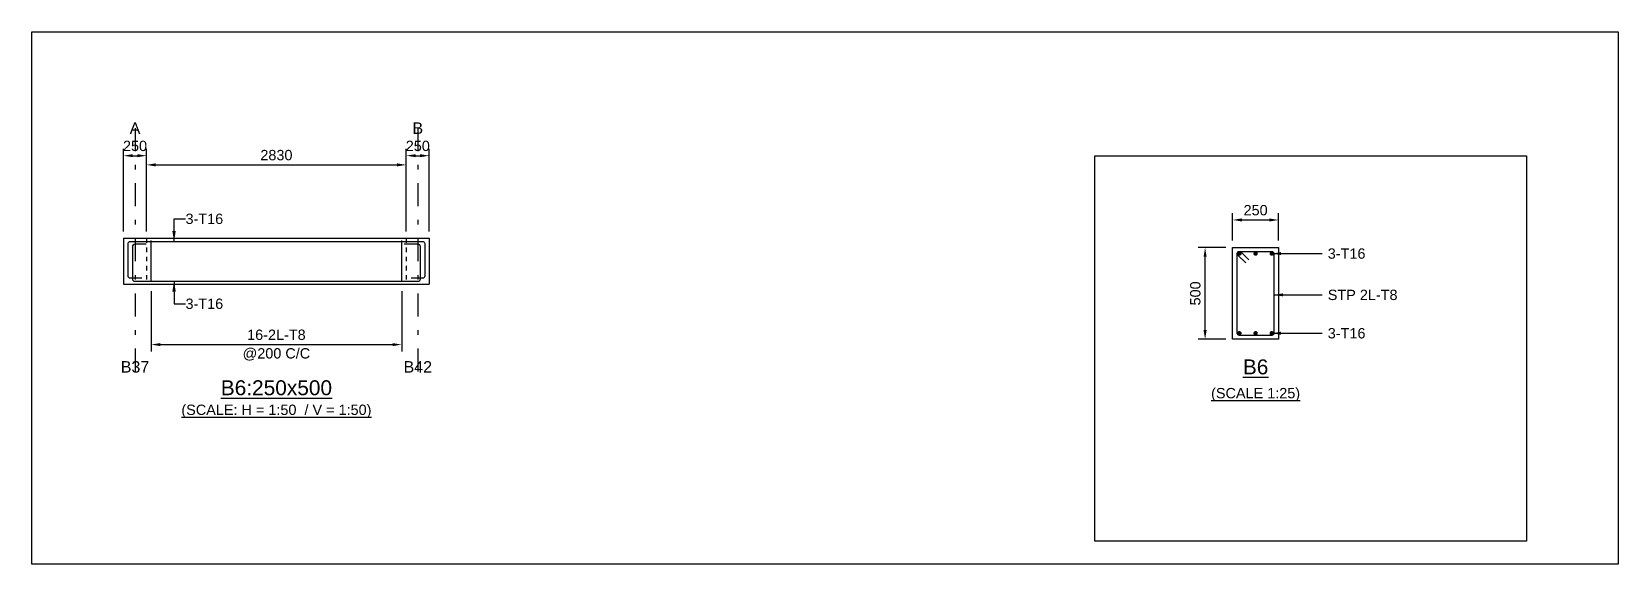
# Model space of a CAD drawing. Header units: inches. Extents: x -2000 to 143800, y -765100 to 3300.
# Drawn here: x -2000 to 32560, y -84000 to -72400 of the extents above; entities that cross this region are included whole.
import ezdxf
from ezdxf.enums import TextEntityAlignment as Align

# ---------------------------------------------------------------- set-up
doc = ezdxf.new("R2010")
doc.units = ezdxf.units.IN
doc.header["$LTSCALE"] = 1000
doc.header["$MEASUREMENT"] = 0
doc.linetypes.add('SCCenter', pattern=[1.2, 0.5, -0.3, 0.1, -0.3])
doc.linetypes.add('SCHidden', pattern=[0.2, 0.1, -0.1])
for name, color, linetype in [('Concrete Line', 2, 'Continuous'), ('Dimension', 31, 'Continuous'), ('Grid', 8, 'Continuous'), ('Labels', 4, 'Continuous'), ('Labels_Support', 4, 'Continuous'), ('Link', 225, 'Continuous'), ('Reinforcement', 4, 'Continuous'), ('Schedule Border', 60, 'Continuous'), ('Text', 31, 'Continuous'), ('Text_Scale', 31, 'Continuous')]:
    doc.layers.add(name, color=color, linetype=linetype)
doc.styles.add('SC-SansSerif', font='SansSerif')
doc.styles.get("Standard").update_dxf_attribs({"font": 'txt.shx'})
doc.dimstyles.new('SCBBSDimStyl', dxfattribs={"dimtxt": 225, "dimasz": 200, "dimexe": 150, "dimexo": 150, "dimgap": 100, "dimtad": 1, "dimtoh": 1, "dimdec": 0, "dimzin": 0, "dimdsep": 46, "dimtxsty": 'SC-SansSerif', "dimcen": 0.09, "dimclrd": 8, "dimclre": 8, "dimclrt": 31, "dimadec": 0, "dimazin": 0, "dimtfac": 1, "dimtdec": 0, "dimtix": 1, "dimtofl": 0, "dimtmove": 0, "dimatfit": 3, "dimfxl": 1, "dimtolj": 1, "dimtzin": 0, "dimarcsym": 0})
doc.dimstyles.get("Standard").update_dxf_attribs({"dimtxt": 0.18, "dimasz": 225, "dimexe": 0.18, "dimexo": 0.0625, "dimgap": 0.09, "dimtad": 0, "dimtih": 1, "dimtoh": 1, "dimdec": 4, "dimzin": 0, "dimdsep": 46, "dimtxsty": 'Standard', "dimcen": 0.09, "dimadec": 0, "dimazin": 0, "dimtfac": 1, "dimtdec": 4, "dimtofl": 0, "dimtmove": 0, "dimatfit": 3, "dimfxl": 1, "dimtolj": 1, "dimtzin": 0, "dimarcsym": 0})

msp = doc.modelspace()

# ---------------------------------------------------------------- texts
at = {"layer": 'Grid', "style": 'SC-SansSerif'}
for s, p in [('A', (250, -74500)), ('B', (6410, -74500))]:
    msp.add_text(s, height=250, dxfattribs=at).set_placement(p, align=Align.MIDDLE)
at = {"layer": 'Labels', "style": 'SC-SansSerif'}
msp.add_text('%%uB6', height=325, dxfattribs=at).set_placement((24660, -79700), align=Align.MIDDLE)
msp.add_text('%%uB6:250x500', height=325, dxfattribs=at).set_placement((3330, -80415), align=Align.BOTTOM_CENTER)
at = {"layer": 'Labels_Support', "style": 'SC-SansSerif'}
for s, p in [('B37', (250, -79900)), ('B42', (6410, -79900))]:
    msp.add_text(s, height=250, dxfattribs=at).set_placement(p, align=Align.BOTTOM_CENTER)
at = {"layer": 'Text', "style": 'SC-SansSerif'}
for s, p in [('3-T16', (1350, -76475)), ('3-T16', (26232, -77232)), ('STP 2L-T8', (26232, -78132)), ('3-T16', (1350, -78325)), ('3-T16', (26232, -78968))]:
    msp.add_text(s, height=225, dxfattribs=at).set_placement(p, align=Align.MIDDLE_LEFT)
msp.add_text('%%u(SCALE 1:25)', height=225, dxfattribs=at).set_placement((24660, -80300), align=Align.MIDDLE)
at = {"layer": 'Text_Scale', "style": 'SC-SansSerif'}
msp.add_text('%%u(SCALE: H = 1:50  / V = 1:50)', height=225, dxfattribs=at).set_placement((3330, -80815), align=Align.BOTTOM_CENTER)

# ---------------------------------------------------------------- blocks, each defined once
blk = doc.blocks.new('*D56')
at = {"color": 8, "linetype": 'ByBlock', "lineweight": -2}
for p, q in [((600, -78050), (600, -79365)), ((6060, -78050), (6060, -79365)), ((800, -79215), (5860, -79215))]:
    blk.add_line(p, q, dxfattribs=at)
at = {"color": 8}
for points in [[(600, -79215), (800, -79182), (800, -79248)], [(6060, -79215), (5860, -79248), (5860, -79182)]]:
    blk.add_solid(points, dxfattribs=at)
at = {"layer": 'DEFPOINTS', "color": 31}
for p in [(600, -77900), (6060, -77900), (600, -79215)]:
    blk.add_point(p, dxfattribs=at)
at = {"color": 31, "char_height": 225, "attachment_point": 5, "style": 'SC-SansSerif'}
for s, insert in [('\\A1;16-2L-T8', (3330, -79002)), ('\\A1;@200 C/C', (3330, -79428))]:
    blk.add_mtext(s, dxfattribs=dict(at, insert=insert))
blk = doc.blocks.new('*D57')
at = {"color": 8, "linetype": 'ByBlock', "lineweight": -2}
for p, q in [((24160, -76950), (24160, -76350)), ((25160, -76950), (25160, -76350)), ((24360, -76500), (24960, -76500))]:
    blk.add_line(p, q, dxfattribs=at)
at = {"color": 8}
for points in [[(24160, -76500), (24360, -76467), (24360, -76533)], [(25160, -76500), (24960, -76533), (24960, -76467)]]:
    blk.add_solid(points, dxfattribs=at)
at = {"layer": 'DEFPOINTS', "color": 31}
for p in [(24160, -76500), (24160, -77100), (25160, -77100)]:
    blk.add_point(p, dxfattribs=at)
at = {"color": 31, "insert": (24660, -76288), "char_height": 225, "attachment_point": 5, "style": 'SC-SansSerif'}
blk.add_mtext('\\A1;250', dxfattribs=at)
blk = doc.blocks.new('*D58')
at = {"color": 8, "linetype": 'ByBlock', "lineweight": -2}
for p, q in [((24010, -77100), (23410, -77100)), ((23560, -78900), (23560, -77300)), ((24010, -79100), (23410, -79100))]:
    blk.add_line(p, q, dxfattribs=at)
at = {"color": 8}
for points in [[(23560, -77100), (23593, -77300), (23527, -77300)], [(23560, -79100), (23527, -78900), (23593, -78900)]]:
    blk.add_solid(points, dxfattribs=at)
at = {"layer": 'DEFPOINTS', "color": 31}
for p in [(24160, -77100), (23560, -79100), (24160, -79100)]:
    blk.add_point(p, dxfattribs=at)
at = {"color": 31, "insert": (23348, -78100), "char_height": 225, "attachment_point": 5, "rotation": 90, "style": 'SC-SansSerif'}
blk.add_mtext('\\A1;500', dxfattribs=at)
blk = doc.blocks.new('*D59')
at = {"color": 8, "linetype": 'ByBlock', "lineweight": -2}
for p, q in [((500, -76750), (500, -75150)), ((700, -75300), (5960, -75300)), ((6160, -76750), (6160, -75150))]:
    blk.add_line(p, q, dxfattribs=at)
at = {"color": 8}
for points in [[(500, -75300), (700, -75267), (700, -75333)], [(6160, -75300), (5960, -75333), (5960, -75267)]]:
    blk.add_solid(points, dxfattribs=at)
at = {"layer": 'DEFPOINTS', "color": 31}
for p in [(500, -75300), (500, -76900), (6160, -76900)]:
    blk.add_point(p, dxfattribs=at)
at = {"color": 31, "insert": (3330, -75088), "char_height": 225, "attachment_point": 5, "style": 'SC-SansSerif'}
blk.add_mtext('\\A1;2830', dxfattribs=at)
blk = doc.blocks.new('*D60')
at = {"color": 8, "linetype": 'ByBlock', "lineweight": -2}
for p, q in [((0, -76750), (0, -74950)), ((500, -76750), (500, -74950)), ((200, -75100), (300, -75100))]:
    blk.add_line(p, q, dxfattribs=at)
at = {"color": 8}
for points in [[(0, -75100), (200, -75067), (200, -75133)], [(500, -75100), (300, -75133), (300, -75067)]]:
    blk.add_solid(points, dxfattribs=at)
at = {"layer": 'DEFPOINTS', "color": 31}
for p in [(0, -75100), (0, -76900), (500, -76900)]:
    blk.add_point(p, dxfattribs=at)
at = {"color": 31, "insert": (250, -74888), "char_height": 225, "attachment_point": 5, "style": 'SC-SansSerif'}
blk.add_mtext('\\A1;250', dxfattribs=at)
blk = doc.blocks.new('*D61')
at = {"color": 8, "linetype": 'ByBlock', "lineweight": -2}
for p, q in [((6160, -76750), (6160, -74950)), ((6660, -76750), (6660, -74950)), ((6360, -75100), (6460, -75100))]:
    blk.add_line(p, q, dxfattribs=at)
at = {"color": 8}
for points in [[(6160, -75100), (6360, -75067), (6360, -75133)], [(6660, -75100), (6460, -75133), (6460, -75067)]]:
    blk.add_solid(points, dxfattribs=at)
at = {"layer": 'DEFPOINTS', "color": 31}
for p in [(6160, -75100), (6160, -76900), (6660, -76900)]:
    blk.add_point(p, dxfattribs=at)
at = {"color": 31, "insert": (6410, -74888), "char_height": 225, "attachment_point": 5, "style": 'SC-SansSerif'}
blk.add_mtext('\\A1;250', dxfattribs=at)

# ---------------------------------------------------------------- dimensions: what is measured, and where the dimension line sits
at = {"layer": 'Dimension'}
for base, p1, p2, text, picture, middle in [((500, -75100), (0, -76900), (500, -76900), '250', '*D60', (250, -75100)), ((6160, -75300), (500, -76900), (6160, -76900), '2830', '*D59', (3330, -75300)), ((6660, -75100), (6160, -76900), (6660, -76900), '250', '*D61', (6410, -75100)), ((6060, -79215), (600, -77900), (6060, -77900), '16-2L-T8\\X@200 C/C', '*D56', (3330, -79215))]:
    dim = msp.add_linear_dim(base=base, p1=p1, p2=p2, text=text, dimstyle='SCBBSDimStyl', dxfattribs=at)
    dim.commit()
    dim.dimension.update_dxf_attribs({"geometry": picture, "text_midpoint": middle})
for base, p1, p2, angle, text, picture, middle in [((25160, -76500), (24160, -77100), (25160, -77100), 0, '250', '*D57', (24660, -76500)), ((23560, -77100), (24160, -79100), (24160, -77100), 90, '500', '*D58', (23560, -78100))]:
    dim = msp.add_linear_dim(base=base, p1=p1, p2=p2, angle=angle, text=text, dimstyle='SCBBSDimStyl', override={"dimjust": 0}, dxfattribs=at)
    dim.commit()
    dim.dimension.update_dxf_attribs({"geometry": picture, "text_midpoint": middle, "dimtype": 129})

# ---------------------------------------------------------------- linework, layer by layer
at = {"layer": 'Concrete Line'}
for points in [[(0, -76900), (500, -76900)], [(0, -76900), (0, -77900)], [(500, -76900), (6160, -76900)], [(6160, -76900), (6660, -76900)], [(6660, -76900), (6660, -77900)], [(0, -77900), (500, -77900)], [(500, -77900), (6160, -77900)], [(6160, -77900), (6660, -77900)]]:
    msp.add_lwpolyline(points, dxfattribs=at)
at = {"layer": 'Concrete Line', "color": 8, "linetype": 'SCHidden'}
for points in [[(500, -76900), (500, -77900)], [(6160, -76900), (6160, -77900)]]:
    msp.add_lwpolyline(points, dxfattribs=at)
at = {"layer": 'Concrete Line'}
msp.add_lwpolyline([(24160, -77100), (25160, -77100), (25160, -79100), (24160, -79100)], close=True, dxfattribs=at)
at = {"layer": 'Grid', "linetype": 'SCCenter'}
for p, q in [((250, -74500), (250, -79900)), ((6410, -74500), (6410, -79900))]:
    msp.add_line(p, q, dxfattribs=at)
at = {"layer": 'Grid'}
for centre in [(250, -74500), (6410, -74500)]:
    msp.add_circle(centre, 0, dxfattribs=at)
at = {"layer": 'Link'}
for p, q in [((600, -77850), (600, -76950)), ((6060, -77850), (6060, -76950))]:
    msp.add_line(p, q, dxfattribs=at)
msp.add_lwpolyline([(24443.8, -77435.6), (24274.1, -77265.9, -0.6681786), (24308, -77184), (25012, -77184, -0.4142136), (25060, -77232), (25060, -78968, -0.4142136), (25012, -79016), (24308, -79016, -0.4142136), (24260, -78968), (24260, -77232, -0.6681786), (24341.9, -77198.1), (24511.6, -77367.8)], format="xyb", dxfattribs=at)
at = {"layer": 'Reinforcement'}
for points in [[(398, -77770), (148, -77770, -0.4142136), (98, -77720), (98, -77016, -0.4142136), (148, -76966), (6512, -76966, -0.4142136), (6562, -77016), (6562, -77720, -0.4142136), (6512, -77770), (6262, -77770)], [(494, -77030), (244, -77030, 0.4142136), (194, -77080), (194, -77784, 0.4142136), (244, -77834), (6416, -77834, 0.4142136), (6466, -77784), (6466, -77080, 0.4142136), (6416, -77030), (6116, -77030)]]:
    msp.add_lwpolyline(points, format="xyb", dxfattribs=at)
at = {"layer": 'Reinforcement', "const_width": 48}
for points in [[(24284, -77232, 1), (24332, -77232, 1)], [(24636, -77232, 1), (24684, -77232, 1)], [(24988, -77232, 1), (25036, -77232, 1)], [(24284, -78968, 1), (24332, -78968, 1)], [(24636, -78968, 1), (24684, -78968, 1)], [(24988, -78968, 1), (25036, -78968, 1)]]:
    msp.add_lwpolyline(points, format="xyb", close=True, dxfattribs=at)
at = {"layer": 'Schedule Border'}
for points in [[(-2000, -72400), (32560, -72400), (32560, -84000), (-2000, -84000)], [(21160, -75100), (30560, -75100), (30560, -83500), (21160, -83500)]]:
    msp.add_lwpolyline(points, close=True, dxfattribs=at)

msp.set_redraw_order([(e.dxf.handle, doc.entitydb.next_handle()) for e in msp.query("TEXT MTEXT ATTDEF DIMENSION ARC_DIMENSION")])  # texts and dimensions are drawn at this point

# ---------------------------------------------------------------- leaders
at = {"layer": 'Dimension', "color": 8}
for points, dimstyle in [([(1100, -76966), (1100, -76475), (1350, -76475)], 'Standard'), ([(25012, -77232), (25512, -77232), (26112, -77232)], 'SCBBSDimStyl'), ([(1100, -77834), (1100, -78325), (1350, -78325)], 'Standard'), ([(25060, -78132), (26112, -78132)], 'SCBBSDimStyl'), ([(25012, -78968), (25512, -78968), (26112, -78968)], 'SCBBSDimStyl')]:
    msp.add_leader(points, dimstyle=dimstyle, dxfattribs=at)

doc.saveas('drawing.dxf')
